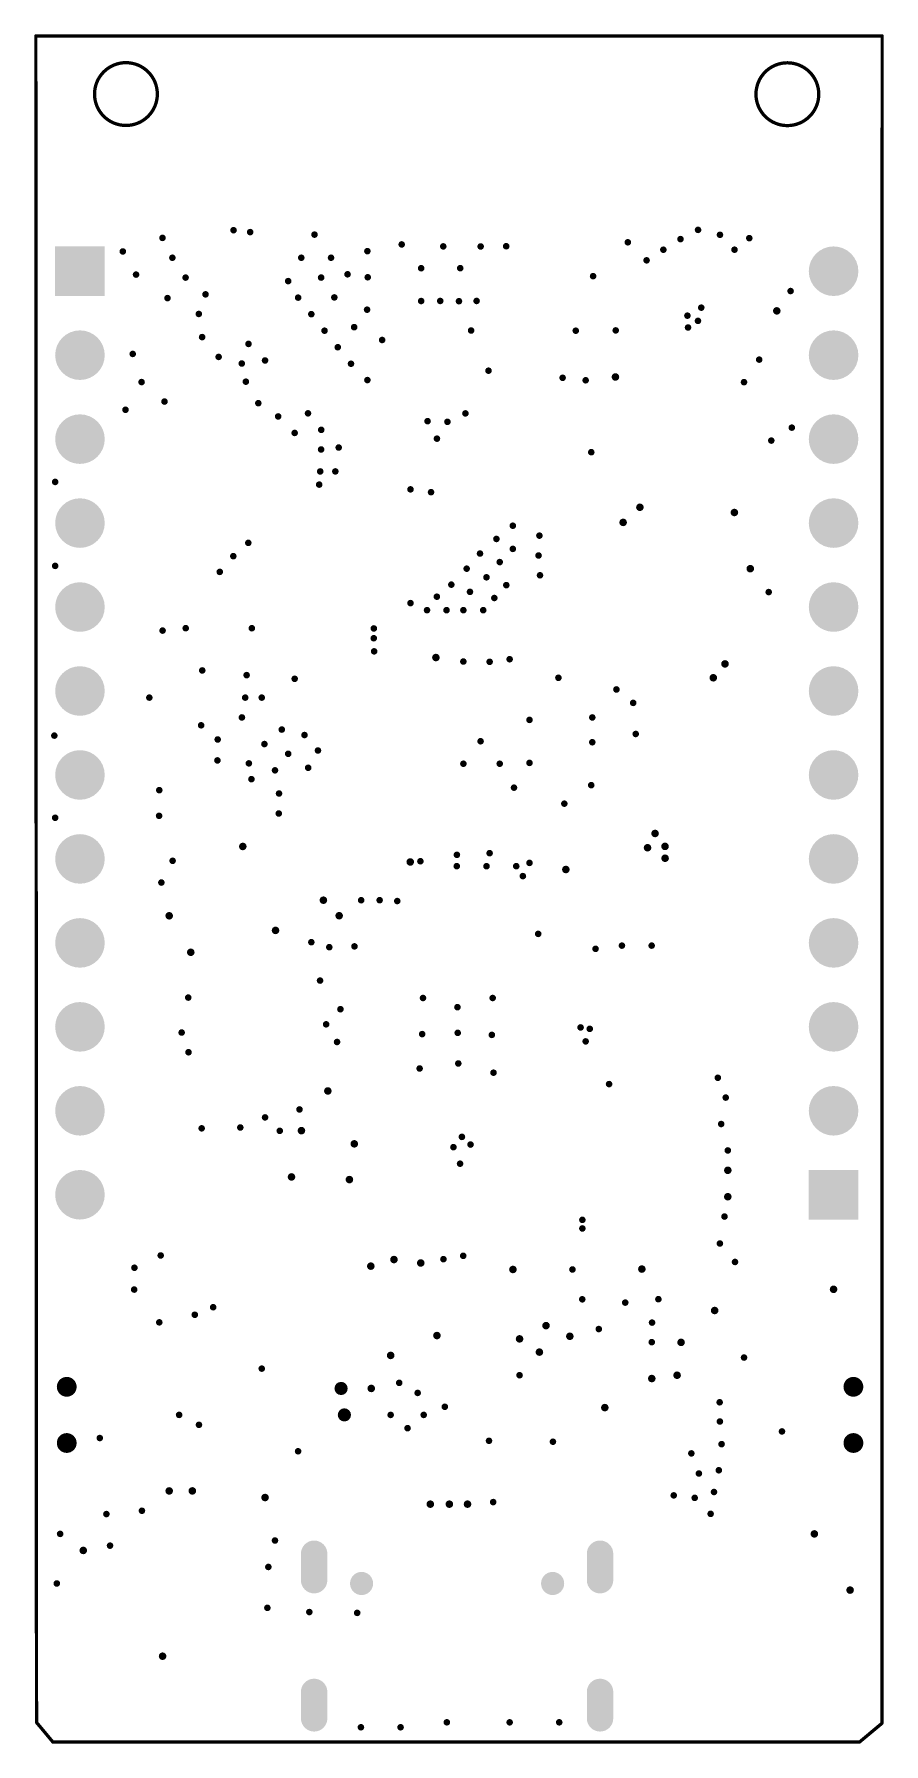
# Model space of a CAD drawing. Header units: millimetres. Extents: x -0.4 to 25.3, y -0.4 to 51.3.
import ezdxf

# ---------------------------------------------------------------- set-up
doc = ezdxf.new("R2010")
doc.units = ezdxf.units.MM
for name, color, linetype in [('KeepOutLayer', 6, 'Continuous'), ('MultiLayer', 9, 'Continuous'), ('PadHoleLayer', 156, 'Continuous'), ('ViaHoleLayer', 16, 'Continuous')]:
    doc.layers.add(name, color=color, linetype=linetype)

# ---------------------------------------------------------------- blocks, each defined once
blk = doc.blocks.new('HDR1X12_74')
at = {"layer": 'MultiLayer'}
blk.add_hatch(color=9, dxfattribs=at).paths.add_polyline_path([(-0.75, 0.75), (0.75, 0.75), (0.75, -0.75), (-0.75, -0.75)])
h = blk.add_hatch(color=9, dxfattribs=at)
edge = h.paths.add_edge_path()
edge.add_arc((2.54, 0), 0.75, 0, 360)
h = blk.add_hatch(color=9, dxfattribs=at)
edge = h.paths.add_edge_path()
edge.add_arc((5.08, 0), 0.75, 0, 360)
h = blk.add_hatch(color=9, dxfattribs=at)
edge = h.paths.add_edge_path()
edge.add_arc((7.62, 0), 0.75, 0, 360)
h = blk.add_hatch(color=9, dxfattribs=at)
edge = h.paths.add_edge_path()
edge.add_arc((10.16, 0), 0.75, 0, 360)
h = blk.add_hatch(color=9, dxfattribs=at)
edge = h.paths.add_edge_path()
edge.add_arc((12.7, 0), 0.75, 0, 360)
h = blk.add_hatch(color=9, dxfattribs=at)
edge = h.paths.add_edge_path()
edge.add_arc((15.24, 0), 0.75, 0, 360)
h = blk.add_hatch(color=9, dxfattribs=at)
edge = h.paths.add_edge_path()
edge.add_arc((17.78, 0), 0.75, 0, 360)
h = blk.add_hatch(color=9, dxfattribs=at)
edge = h.paths.add_edge_path()
edge.add_arc((20.32, 0), 0.75, 0, 360)
h = blk.add_hatch(color=9, dxfattribs=at)
edge = h.paths.add_edge_path()
edge.add_arc((22.86, 0), 0.75, 0, 360)
h = blk.add_hatch(color=9, dxfattribs=at)
edge = h.paths.add_edge_path()
edge.add_arc((25.4, 0), 0.75, 0, 360)
h = blk.add_hatch(color=9, dxfattribs=at)
edge = h.paths.add_edge_path()
edge.add_arc((27.94, 0), 0.75, 0, 360)
at = {"layer": 'PadHoleLayer'}
h = blk.add_hatch(color=156, dxfattribs=at)
edge = h.paths.add_edge_path()
edge.add_arc((0, 0), 0.45, 0, 360)
h = blk.add_hatch(color=156, dxfattribs=at)
edge = h.paths.add_edge_path()
edge.add_arc((2.54, 0), 0.45, 0, 360)
h = blk.add_hatch(color=156, dxfattribs=at)
edge = h.paths.add_edge_path()
edge.add_arc((5.08, 0), 0.45, 0, 360)
h = blk.add_hatch(color=156, dxfattribs=at)
edge = h.paths.add_edge_path()
edge.add_arc((7.62, 0), 0.45, 0, 360)
h = blk.add_hatch(color=156, dxfattribs=at)
edge = h.paths.add_edge_path()
edge.add_arc((10.16, 0), 0.45, 0, 360)
h = blk.add_hatch(color=156, dxfattribs=at)
edge = h.paths.add_edge_path()
edge.add_arc((12.7, 0), 0.45, 0, 360)
h = blk.add_hatch(color=156, dxfattribs=at)
edge = h.paths.add_edge_path()
edge.add_arc((15.24, 0), 0.45, 0, 360)
h = blk.add_hatch(color=156, dxfattribs=at)
edge = h.paths.add_edge_path()
edge.add_arc((17.78, 0), 0.45, 0, 360)
h = blk.add_hatch(color=156, dxfattribs=at)
edge = h.paths.add_edge_path()
edge.add_arc((20.32, 0), 0.45, 0, 360)
h = blk.add_hatch(color=156, dxfattribs=at)
edge = h.paths.add_edge_path()
edge.add_arc((22.86, 0), 0.45, 0, 360)
h = blk.add_hatch(color=156, dxfattribs=at)
edge = h.paths.add_edge_path()
edge.add_arc((25.4, 0), 0.45, 0, 360)
h = blk.add_hatch(color=156, dxfattribs=at)
edge = h.paths.add_edge_path()
edge.add_arc((27.94, 0), 0.45, 0, 360)
blk = doc.blocks.new('HDR1X12_75')
at = {"layer": 'MultiLayer'}
blk.add_hatch(color=9, dxfattribs=at).paths.add_polyline_path([(-0.75, 0.75), (0.75, 0.75), (0.75, -0.75), (-0.75, -0.75)])
h = blk.add_hatch(color=9, dxfattribs=at)
edge = h.paths.add_edge_path()
edge.add_arc((2.54, 0), 0.75, 0, 360)
h = blk.add_hatch(color=9, dxfattribs=at)
edge = h.paths.add_edge_path()
edge.add_arc((5.08, 0), 0.75, 0, 360)
h = blk.add_hatch(color=9, dxfattribs=at)
edge = h.paths.add_edge_path()
edge.add_arc((7.62, 0), 0.75, 0, 360)
h = blk.add_hatch(color=9, dxfattribs=at)
edge = h.paths.add_edge_path()
edge.add_arc((10.16, 0), 0.75, 0, 360)
h = blk.add_hatch(color=9, dxfattribs=at)
edge = h.paths.add_edge_path()
edge.add_arc((12.7, 0), 0.75, 0, 360)
h = blk.add_hatch(color=9, dxfattribs=at)
edge = h.paths.add_edge_path()
edge.add_arc((15.24, 0), 0.75, 0, 360)
h = blk.add_hatch(color=9, dxfattribs=at)
edge = h.paths.add_edge_path()
edge.add_arc((17.78, 0), 0.75, 0, 360)
h = blk.add_hatch(color=9, dxfattribs=at)
edge = h.paths.add_edge_path()
edge.add_arc((20.32, 0), 0.75, 0, 360)
h = blk.add_hatch(color=9, dxfattribs=at)
edge = h.paths.add_edge_path()
edge.add_arc((22.86, 0), 0.75, 0, 360)
h = blk.add_hatch(color=9, dxfattribs=at)
edge = h.paths.add_edge_path()
edge.add_arc((25.4, 0), 0.75, 0, 360)
h = blk.add_hatch(color=9, dxfattribs=at)
edge = h.paths.add_edge_path()
edge.add_arc((27.94, 0), 0.75, 0, 360)
at = {"layer": 'PadHoleLayer'}
h = blk.add_hatch(color=156, dxfattribs=at)
edge = h.paths.add_edge_path()
edge.add_arc((0, 0), 0.45, 0, 360)
h = blk.add_hatch(color=156, dxfattribs=at)
edge = h.paths.add_edge_path()
edge.add_arc((2.54, 0), 0.45, 0, 360)
h = blk.add_hatch(color=156, dxfattribs=at)
edge = h.paths.add_edge_path()
edge.add_arc((5.08, 0), 0.45, 0, 360)
h = blk.add_hatch(color=156, dxfattribs=at)
edge = h.paths.add_edge_path()
edge.add_arc((7.62, 0), 0.45, 0, 360)
h = blk.add_hatch(color=156, dxfattribs=at)
edge = h.paths.add_edge_path()
edge.add_arc((10.16, 0), 0.45, 0, 360)
h = blk.add_hatch(color=156, dxfattribs=at)
edge = h.paths.add_edge_path()
edge.add_arc((12.7, 0), 0.45, 0, 360)
h = blk.add_hatch(color=156, dxfattribs=at)
edge = h.paths.add_edge_path()
edge.add_arc((15.24, 0), 0.45, 0, 360)
h = blk.add_hatch(color=156, dxfattribs=at)
edge = h.paths.add_edge_path()
edge.add_arc((17.78, 0), 0.45, 0, 360)
h = blk.add_hatch(color=156, dxfattribs=at)
edge = h.paths.add_edge_path()
edge.add_arc((20.32, 0), 0.45, 0, 360)
h = blk.add_hatch(color=156, dxfattribs=at)
edge = h.paths.add_edge_path()
edge.add_arc((22.86, 0), 0.45, 0, 360)
h = blk.add_hatch(color=156, dxfattribs=at)
edge = h.paths.add_edge_path()
edge.add_arc((25.4, 0), 0.45, 0, 360)
h = blk.add_hatch(color=156, dxfattribs=at)
edge = h.paths.add_edge_path()
edge.add_arc((27.94, 0), 0.45, 0, 360)
blk = doc.blocks.new('TS24CA_84')
at = {"layer": 'MultiLayer'}
h = blk.add_hatch(color=9, dxfattribs=at)
edge = h.paths.add_edge_path()
edge.add_arc((-0.85, 0), 0.3, 0, 360)
h = blk.add_hatch(color=9, dxfattribs=at)
edge = h.paths.add_edge_path()
edge.add_arc((0.85, 0), 0.3, 0, 360)
at = {"layer": 'PadHoleLayer'}
h = blk.add_hatch(color=156, dxfattribs=at)
edge = h.paths.add_edge_path()
edge.add_arc((-0.85, 0), 0.3, 0, 360)
h = blk.add_hatch(color=156, dxfattribs=at)
edge = h.paths.add_edge_path()
edge.add_arc((0.85, 0), 0.3, 0, 360)
blk = doc.blocks.new('TS24CA_105')
at = {"layer": 'MultiLayer'}
h = blk.add_hatch(color=9, dxfattribs=at)
edge = h.paths.add_edge_path()
edge.add_arc((-0.85, 0), 0.3, 0, 360)
h = blk.add_hatch(color=9, dxfattribs=at)
edge = h.paths.add_edge_path()
edge.add_arc((0.85, 0), 0.3, 0, 360)
at = {"layer": 'PadHoleLayer'}
h = blk.add_hatch(color=156, dxfattribs=at)
edge = h.paths.add_edge_path()
edge.add_arc((-0.85, 0), 0.3, 0, 360)
h = blk.add_hatch(color=156, dxfattribs=at)
edge = h.paths.add_edge_path()
edge.add_arc((0.85, 0), 0.3, 0, 360)
blk = doc.blocks.new('TYPE_C3_0_USB_109')
at = {"layer": 'MultiLayer'}
h = blk.add_hatch(color=9, dxfattribs=at)
edge = h.paths.add_edge_path()
edge.add_arc((-4.325, 1.37), 0.4, 180, 360)
edge.add_line((-3.925, 1.37), (-3.925, 2.17))
edge.add_arc((-4.325, 2.17), 0.4, 0, 180)
edge.add_line((-4.725, 2.17), (-4.725, 1.37))
h = blk.add_hatch(color=9, dxfattribs=at)
edge = h.paths.add_edge_path()
edge.add_arc((4.325, 1.37), 0.4, 180, 360)
edge.add_line((4.725, 1.37), (4.725, 2.17))
edge.add_arc((4.325, 2.17), 0.4, 0, 180)
edge.add_line((3.925, 2.17), (3.925, 1.37))
h = blk.add_hatch(color=9, dxfattribs=at)
edge = h.paths.add_edge_path()
edge.add_arc((-2.89, 1.27), 0.35, 0, 360)
h = blk.add_hatch(color=9, dxfattribs=at)
edge = h.paths.add_edge_path()
edge.add_arc((2.89, 1.27), 0.35, 0, 360)
h = blk.add_hatch(color=9, dxfattribs=at)
edge = h.paths.add_edge_path()
edge.add_arc((-4.325, -2.81), 0.4, 180, 360)
edge.add_line((-3.925, -2.81), (-3.925, -2.01))
edge.add_arc((-4.325, -2.01), 0.4, 0, 180)
edge.add_line((-4.725, -2.01), (-4.725, -2.81))
h = blk.add_hatch(color=9, dxfattribs=at)
edge = h.paths.add_edge_path()
edge.add_arc((4.325, -2.81), 0.4, 180, 360)
edge.add_line((4.725, -2.81), (4.725, -2.01))
edge.add_arc((4.325, -2.01), 0.4, 0, 180)
edge.add_line((3.925, -2.01), (3.925, -2.81))
at = {"layer": 'PadHoleLayer'}
h = blk.add_hatch(color=156, dxfattribs=at)
edge = h.paths.add_edge_path()
edge.add_arc((-4.325, 1.42), 0.3, 180, 360)
edge.add_line((-4.025, 1.42), (-4.025, 2.12))
edge.add_arc((-4.325, 2.12), 0.3, 0, 180)
edge.add_line((-4.625, 2.12), (-4.625, 1.42))
h = blk.add_hatch(color=156, dxfattribs=at)
edge = h.paths.add_edge_path()
edge.add_arc((4.325, 1.42), 0.3, 180, 360)
edge.add_line((4.625, 1.42), (4.625, 2.12))
edge.add_arc((4.325, 2.12), 0.3, 0, 180)
edge.add_line((4.025, 2.12), (4.025, 1.42))
h = blk.add_hatch(color=156, dxfattribs=at)
edge = h.paths.add_edge_path()
edge.add_arc((-2.89, 1.27), 0.35, 0, 360)
h = blk.add_hatch(color=156, dxfattribs=at)
edge = h.paths.add_edge_path()
edge.add_arc((2.89, 1.27), 0.35, 0, 360)
h = blk.add_hatch(color=156, dxfattribs=at)
edge = h.paths.add_edge_path()
edge.add_arc((-4.325, -2.76), 0.3, 180, 360)
edge.add_line((-4.025, -2.76), (-4.025, -2.06))
edge.add_arc((-4.325, -2.06), 0.3, 0, 180)
edge.add_line((-4.625, -2.06), (-4.625, -2.76))
h = blk.add_hatch(color=156, dxfattribs=at)
edge = h.paths.add_edge_path()
edge.add_arc((4.325, -2.76), 0.3, 180, 360)
edge.add_line((4.625, -2.76), (4.625, -2.06))
edge.add_arc((4.325, -2.06), 0.3, 0, 180)
edge.add_line((4.025, -2.06), (4.025, -2.76))

msp = doc.modelspace()

# ---------------------------------------------------------------- hatches: boundary and pattern name
at = {"layer": 'PadHoleLayer'}
h = msp.add_hatch(color=156, dxfattribs=at)
edge = h.paths.add_edge_path()
edge.add_arc((2.22, 51.229), 0.00635, 0, 360)
h = msp.add_hatch(color=156, dxfattribs=at)
edge = h.paths.add_edge_path()
edge.add_arc((2.22, 51.229), 0.00635, 0, 360)
h = msp.add_hatch(color=156, dxfattribs=at)
edge = h.paths.add_edge_path()
edge.add_arc((2.22, 51.229), 0.00635, 0, 360)
h = msp.add_hatch(color=156, dxfattribs=at)
edge = h.paths.add_edge_path()
edge.add_arc((2.22, 51.229), 0.00635, 0, 360)
h = msp.add_hatch(color=156, dxfattribs=at)
edge = h.paths.add_edge_path()
edge.add_arc((23.223, 51.232), 0.00635, 0, 360)
h = msp.add_hatch(color=156, dxfattribs=at)
edge = h.paths.add_edge_path()
edge.add_arc((23.223, 51.232), 0.00635, 0, 360)
h = msp.add_hatch(color=156, dxfattribs=at)
edge = h.paths.add_edge_path()
edge.add_arc((23.224, 51.232), 0.00635, 0, 360)
h = msp.add_hatch(color=156, dxfattribs=at)
edge = h.paths.add_edge_path()
edge.add_arc((23.224, 51.232), 0.00635, 0, 360)
h = msp.add_hatch(color=156, dxfattribs=at)
edge = h.paths.add_edge_path()
edge.add_arc((25.212, 49.809), 0.00635, 0, 360)
h = msp.add_hatch(color=156, dxfattribs=at)
edge = h.paths.add_edge_path()
edge.add_arc((25.211, 49.809), 0.00635, 0, 360)
h = msp.add_hatch(color=156, dxfattribs=at)
edge = h.paths.add_edge_path()
edge.add_arc((25.212, 49.809), 0.00635, 0, 360)
h = msp.add_hatch(color=156, dxfattribs=at)
edge = h.paths.add_edge_path()
edge.add_arc((25.211, 49.809), 0.00635, 0, 360)
h = msp.add_hatch(color=156, dxfattribs=at)
edge = h.paths.add_edge_path()
edge.add_arc((25.201, 1.6), 0.0191, 0, 360)
h = msp.add_hatch(color=156, dxfattribs=at)
edge = h.paths.add_edge_path()
edge.add_arc((25.201, 1.6), 0.0191, 0, 360)
h = msp.add_hatch(color=156, dxfattribs=at)
edge = h.paths.add_edge_path()
edge.add_arc((25.201, 1.6), 0.0191, 0, 360)
h = msp.add_hatch(color=156, dxfattribs=at)
edge = h.paths.add_edge_path()
edge.add_arc((25.201, 1.6), 0.0191, 0, 360)
h = msp.add_hatch(color=156, dxfattribs=at)
edge = h.paths.add_edge_path()
edge.add_arc((-0.375, 1.509), 0.0191, 0, 360)
h = msp.add_hatch(color=156, dxfattribs=at)
edge = h.paths.add_edge_path()
edge.add_arc((-0.375, 1.509), 0.0191, 0, 360)
h = msp.add_hatch(color=156, dxfattribs=at)
edge = h.paths.add_edge_path()
edge.add_arc((-0.375, 1.509), 0.0191, 0, 360)
h = msp.add_hatch(color=156, dxfattribs=at)
edge = h.paths.add_edge_path()
edge.add_arc((-0.375, 1.509), 0.0191, 0, 360)
at = {"layer": 'ViaHoleLayer'}
h = msp.add_hatch(color=16, dxfattribs=at)
edge = h.paths.add_edge_path()
edge.add_arc((3.436, 45.124), 0.1, 0, 360)
h = msp.add_hatch(color=16, dxfattribs=at)
edge = h.paths.add_edge_path()
edge.add_arc((5.587, 45.357), 0.1, 0, 360)
h = msp.add_hatch(color=16, dxfattribs=at)
edge = h.paths.add_edge_path()
edge.add_arc((6.089, 45.3), 0.1, 0, 360)
h = msp.add_hatch(color=16, dxfattribs=at)
edge = h.paths.add_edge_path()
edge.add_arc((8.036, 45.224), 0.1, 0, 360)
h = msp.add_hatch(color=16, dxfattribs=at)
edge = h.paths.add_edge_path()
edge.add_arc((10.674, 44.927), 0.1, 0, 360)
h = msp.add_hatch(color=16, dxfattribs=at)
edge = h.paths.add_edge_path()
edge.add_arc((17.515, 44.992), 0.1, 0, 360)
h = msp.add_hatch(color=16, dxfattribs=at)
edge = h.paths.add_edge_path()
edge.add_arc((19.109, 45.088), 0.1, 0, 360)
h = msp.add_hatch(color=16, dxfattribs=at)
edge = h.paths.add_edge_path()
edge.add_arc((19.64, 45.367), 0.1, 0, 360)
h = msp.add_hatch(color=16, dxfattribs=at)
edge = h.paths.add_edge_path()
edge.add_arc((20.303, 45.219), 0.1, 0, 360)
h = msp.add_hatch(color=16, dxfattribs=at)
edge = h.paths.add_edge_path()
edge.add_arc((21.19, 45.117), 0.1, 0, 360)
h = msp.add_hatch(color=16, dxfattribs=at)
edge = h.paths.add_edge_path()
edge.add_arc((2.237, 44.714), 0.1, 0, 360)
h = msp.add_hatch(color=16, dxfattribs=at)
edge = h.paths.add_edge_path()
edge.add_arc((3.736, 44.524), 0.1, 0, 360)
h = msp.add_hatch(color=16, dxfattribs=at)
edge = h.paths.add_edge_path()
edge.add_arc((7.636, 44.524), 0.1, 0, 360)
h = msp.add_hatch(color=16, dxfattribs=at)
edge = h.paths.add_edge_path()
edge.add_arc((8.536, 44.524), 0.1, 0, 360)
h = msp.add_hatch(color=16, dxfattribs=at)
edge = h.paths.add_edge_path()
edge.add_arc((9.636, 44.724), 0.1, 0, 360)
h = msp.add_hatch(color=16, dxfattribs=at)
edge = h.paths.add_edge_path()
edge.add_arc((11.932, 44.868), 0.1, 0, 360)
h = msp.add_hatch(color=16, dxfattribs=at)
edge = h.paths.add_edge_path()
edge.add_arc((13.063, 44.865), 0.1, 0, 360)
h = msp.add_hatch(color=16, dxfattribs=at)
edge = h.paths.add_edge_path()
edge.add_arc((13.836, 44.872), 0.1, 0, 360)
h = msp.add_hatch(color=16, dxfattribs=at)
edge = h.paths.add_edge_path()
edge.add_arc((18.083, 44.446), 0.1, 0, 360)
h = msp.add_hatch(color=16, dxfattribs=at)
edge = h.paths.add_edge_path()
edge.add_arc((18.59, 44.767), 0.1, 0, 360)
h = msp.add_hatch(color=16, dxfattribs=at)
edge = h.paths.add_edge_path()
edge.add_arc((20.743, 44.767), 0.1, 0, 360)
h = msp.add_hatch(color=16, dxfattribs=at)
edge = h.paths.add_edge_path()
edge.add_arc((2.637, 44.014), 0.1, 0, 360)
h = msp.add_hatch(color=16, dxfattribs=at)
edge = h.paths.add_edge_path()
edge.add_arc((4.136, 43.924), 0.1, 0, 360)
h = msp.add_hatch(color=16, dxfattribs=at)
edge = h.paths.add_edge_path()
edge.add_arc((8.236, 43.924), 0.1, 0, 360)
h = msp.add_hatch(color=16, dxfattribs=at)
edge = h.paths.add_edge_path()
edge.add_arc((9.036, 44.024), 0.1, 0, 360)
h = msp.add_hatch(color=16, dxfattribs=at)
edge = h.paths.add_edge_path()
edge.add_arc((9.646, 43.934), 0.1, 0, 360)
h = msp.add_hatch(color=16, dxfattribs=at)
edge = h.paths.add_edge_path()
edge.add_arc((11.263, 44.208), 0.1, 0, 360)
h = msp.add_hatch(color=16, dxfattribs=at)
edge = h.paths.add_edge_path()
edge.add_arc((12.445, 44.208), 0.1, 0, 360)
h = msp.add_hatch(color=16, dxfattribs=at)
edge = h.paths.add_edge_path()
edge.add_arc((16.465, 43.967), 0.1, 0, 360)
h = msp.add_hatch(color=16, dxfattribs=at)
edge = h.paths.add_edge_path()
edge.add_arc((4.74, 43.417), 0.1, 0, 360)
h = msp.add_hatch(color=16, dxfattribs=at)
edge = h.paths.add_edge_path()
edge.add_arc((7.24, 43.817), 0.1, 0, 360)
h = msp.add_hatch(color=16, dxfattribs=at)
edge = h.paths.add_edge_path()
edge.add_arc((22.44, 43.517), 0.1, 0, 360)
h = msp.add_hatch(color=16, dxfattribs=at)
edge = h.paths.add_edge_path()
edge.add_arc((3.588, 43.304), 0.1, 0, 360)
h = msp.add_hatch(color=16, dxfattribs=at)
edge = h.paths.add_edge_path()
edge.add_arc((7.54, 43.317), 0.1, 0, 360)
h = msp.add_hatch(color=16, dxfattribs=at)
edge = h.paths.add_edge_path()
edge.add_arc((8.636, 43.324), 0.1, 0, 360)
h = msp.add_hatch(color=16, dxfattribs=at)
edge = h.paths.add_edge_path()
edge.add_arc((9.627, 42.953), 0.1, 0, 360)
h = msp.add_hatch(color=16, dxfattribs=at)
edge = h.paths.add_edge_path()
edge.add_arc((11.263, 43.215), 0.1, 0, 360)
h = msp.add_hatch(color=16, dxfattribs=at)
edge = h.paths.add_edge_path()
edge.add_arc((11.84, 43.217), 0.1, 0, 360)
h = msp.add_hatch(color=16, dxfattribs=at)
edge = h.paths.add_edge_path()
edge.add_arc((12.406, 43.209), 0.1, 0, 360)
h = msp.add_hatch(color=16, dxfattribs=at)
edge = h.paths.add_edge_path()
edge.add_arc((12.94, 43.217), 0.1, 0, 360)
h = msp.add_hatch(color=16, dxfattribs=at)
edge = h.paths.add_edge_path()
edge.add_arc((19.737, 43.014), 0.1, 0, 360)
h = msp.add_hatch(color=16, dxfattribs=at)
edge = h.paths.add_edge_path()
edge.add_arc((22.022, 42.917), 0.115, 0, 360)
h = msp.add_hatch(color=16, dxfattribs=at)
edge = h.paths.add_edge_path()
edge.add_arc((4.536, 42.824), 0.1, 0, 360)
h = msp.add_hatch(color=16, dxfattribs=at)
edge = h.paths.add_edge_path()
edge.add_arc((7.94, 42.817), 0.1, 0, 360)
h = msp.add_hatch(color=16, dxfattribs=at)
edge = h.paths.add_edge_path()
edge.add_arc((8.34, 42.317), 0.1, 0, 360)
h = msp.add_hatch(color=16, dxfattribs=at)
edge = h.paths.add_edge_path()
edge.add_arc((9.236, 42.424), 0.1, 0, 360)
h = msp.add_hatch(color=16, dxfattribs=at)
edge = h.paths.add_edge_path()
edge.add_arc((12.775, 42.323), 0.1, 0, 360)
h = msp.add_hatch(color=16, dxfattribs=at)
edge = h.paths.add_edge_path()
edge.add_arc((15.94, 42.317), 0.1, 0, 360)
h = msp.add_hatch(color=16, dxfattribs=at)
edge = h.paths.add_edge_path()
edge.add_arc((17.149, 42.326), 0.1, 0, 360)
h = msp.add_hatch(color=16, dxfattribs=at)
edge = h.paths.add_edge_path()
edge.add_arc((19.318, 42.772), 0.1, 0, 360)
h = msp.add_hatch(color=16, dxfattribs=at)
edge = h.paths.add_edge_path()
edge.add_arc((19.337, 42.414), 0.1, 0, 360)
h = msp.add_hatch(color=16, dxfattribs=at)
edge = h.paths.add_edge_path()
edge.add_arc((19.637, 42.614), 0.1, 0, 360)
h = msp.add_hatch(color=16, dxfattribs=at)
edge = h.paths.add_edge_path()
edge.add_arc((4.636, 42.124), 0.1, 0, 360)
h = msp.add_hatch(color=16, dxfattribs=at)
edge = h.paths.add_edge_path()
edge.add_arc((6.04, 41.917), 0.1, 0, 360)
h = msp.add_hatch(color=16, dxfattribs=at)
edge = h.paths.add_edge_path()
edge.add_arc((8.74, 41.817), 0.1, 0, 360)
h = msp.add_hatch(color=16, dxfattribs=at)
edge = h.paths.add_edge_path()
edge.add_arc((10.082, 42.036), 0.1, 0, 360)
h = msp.add_hatch(color=16, dxfattribs=at)
edge = h.paths.add_edge_path()
edge.add_arc((2.537, 41.614), 0.1, 0, 360)
h = msp.add_hatch(color=16, dxfattribs=at)
edge = h.paths.add_edge_path()
edge.add_arc((5.136, 41.524), 0.1, 0, 360)
h = msp.add_hatch(color=16, dxfattribs=at)
edge = h.paths.add_edge_path()
edge.add_arc((5.836, 41.324), 0.1, 0, 360)
h = msp.add_hatch(color=16, dxfattribs=at)
edge = h.paths.add_edge_path()
edge.add_arc((6.54, 41.417), 0.1, 0, 360)
h = msp.add_hatch(color=16, dxfattribs=at)
edge = h.paths.add_edge_path()
edge.add_arc((9.14, 41.317), 0.1, 0, 360)
h = msp.add_hatch(color=16, dxfattribs=at)
edge = h.paths.add_edge_path()
edge.add_arc((21.49, 41.442), 0.1, 0, 360)
h = msp.add_hatch(color=16, dxfattribs=at)
edge = h.paths.add_edge_path()
edge.add_arc((2.804, 40.763), 0.1, 0, 360)
h = msp.add_hatch(color=16, dxfattribs=at)
edge = h.paths.add_edge_path()
edge.add_arc((5.959, 40.775), 0.1, 0, 360)
h = msp.add_hatch(color=16, dxfattribs=at)
edge = h.paths.add_edge_path()
edge.add_arc((9.636, 40.824), 0.1, 0, 360)
h = msp.add_hatch(color=16, dxfattribs=at)
edge = h.paths.add_edge_path()
edge.add_arc((13.3, 41.107), 0.1, 0, 360)
h = msp.add_hatch(color=16, dxfattribs=at)
edge = h.paths.add_edge_path()
edge.add_arc((15.543, 40.893), 0.1, 0, 360)
h = msp.add_hatch(color=16, dxfattribs=at)
edge = h.paths.add_edge_path()
edge.add_arc((16.24, 40.817), 0.1, 0, 360)
h = msp.add_hatch(color=16, dxfattribs=at)
edge = h.paths.add_edge_path()
edge.add_arc((17.14, 40.917), 0.115, 0, 360)
h = msp.add_hatch(color=16, dxfattribs=at)
edge = h.paths.add_edge_path()
edge.add_arc((21.03, 40.76), 0.1, 0, 360)
h = msp.add_hatch(color=16, dxfattribs=at)
edge = h.paths.add_edge_path()
edge.add_arc((2.318, 39.925), 0.1, 0, 360)
h = msp.add_hatch(color=16, dxfattribs=at)
edge = h.paths.add_edge_path()
edge.add_arc((3.498, 40.174), 0.1, 0, 360)
h = msp.add_hatch(color=16, dxfattribs=at)
edge = h.paths.add_edge_path()
edge.add_arc((6.336, 40.124), 0.1, 0, 360)
h = msp.add_hatch(color=16, dxfattribs=at)
edge = h.paths.add_edge_path()
edge.add_arc((7.84, 39.817), 0.1, 0, 360)
h = msp.add_hatch(color=16, dxfattribs=at)
edge = h.paths.add_edge_path()
edge.add_arc((12.602, 39.815), 0.1, 0, 360)
h = msp.add_hatch(color=16, dxfattribs=at)
edge = h.paths.add_edge_path()
edge.add_arc((6.936, 39.724), 0.1, 0, 360)
h = msp.add_hatch(color=16, dxfattribs=at)
edge = h.paths.add_edge_path()
edge.add_arc((7.436, 39.224), 0.1, 0, 360)
h = msp.add_hatch(color=16, dxfattribs=at)
edge = h.paths.add_edge_path()
edge.add_arc((8.24, 39.317), 0.1, 0, 360)
h = msp.add_hatch(color=16, dxfattribs=at)
edge = h.paths.add_edge_path()
edge.add_arc((11.457, 39.58), 0.1, 0, 360)
h = msp.add_hatch(color=16, dxfattribs=at)
edge = h.paths.add_edge_path()
edge.add_arc((12.057, 39.561), 0.1, 0, 360)
h = msp.add_hatch(color=16, dxfattribs=at)
edge = h.paths.add_edge_path()
edge.add_arc((22.476, 39.384), 0.1, 0, 360)
h = msp.add_hatch(color=16, dxfattribs=at)
edge = h.paths.add_edge_path()
edge.add_arc((8.236, 38.724), 0.1, 0, 360)
h = msp.add_hatch(color=16, dxfattribs=at)
edge = h.paths.add_edge_path()
edge.add_arc((8.768, 38.782), 0.1, 0, 360)
h = msp.add_hatch(color=16, dxfattribs=at)
edge = h.paths.add_edge_path()
edge.add_arc((11.74, 39.051), 0.1, 0, 360)
h = msp.add_hatch(color=16, dxfattribs=at)
edge = h.paths.add_edge_path()
edge.add_arc((21.856, 38.993), 0.1, 0, 360)
h = msp.add_hatch(color=16, dxfattribs=at)
edge = h.paths.add_edge_path()
edge.add_arc((16.409, 38.641), 0.1, 0, 360)
h = msp.add_hatch(color=16, dxfattribs=at)
edge = h.paths.add_edge_path()
edge.add_arc((0.19, 37.742), 0.1, 0, 360)
h = msp.add_hatch(color=16, dxfattribs=at)
edge = h.paths.add_edge_path()
edge.add_arc((8.178, 37.661), 0.1, 0, 360)
h = msp.add_hatch(color=16, dxfattribs=at)
edge = h.paths.add_edge_path()
edge.add_arc((8.209, 38.06), 0.1, 0, 360)
h = msp.add_hatch(color=16, dxfattribs=at)
edge = h.paths.add_edge_path()
edge.add_arc((8.666, 38.06), 0.1, 0, 360)
h = msp.add_hatch(color=16, dxfattribs=at)
edge = h.paths.add_edge_path()
edge.add_arc((10.94, 37.517), 0.1, 0, 360)
h = msp.add_hatch(color=16, dxfattribs=at)
edge = h.paths.add_edge_path()
edge.add_arc((11.562, 37.431), 0.1, 0, 360)
h = msp.add_hatch(color=16, dxfattribs=at)
edge = h.paths.add_edge_path()
edge.add_arc((17.881, 36.975), 0.115, 0, 360)
h = msp.add_hatch(color=16, dxfattribs=at)
edge = h.paths.add_edge_path()
edge.add_arc((20.74, 36.817), 0.115, 0, 360)
h = msp.add_hatch(color=16, dxfattribs=at)
edge = h.paths.add_edge_path()
edge.add_arc((14.036, 36.417), 0.1, 0, 360)
h = msp.add_hatch(color=16, dxfattribs=at)
edge = h.paths.add_edge_path()
edge.add_arc((14.84, 36.117), 0.1, 0, 360)
h = msp.add_hatch(color=16, dxfattribs=at)
edge = h.paths.add_edge_path()
edge.add_arc((17.373, 36.518), 0.115, 0, 360)
h = msp.add_hatch(color=16, dxfattribs=at)
edge = h.paths.add_edge_path()
edge.add_arc((6.033, 35.898), 0.1, 0, 360)
h = msp.add_hatch(color=16, dxfattribs=at)
edge = h.paths.add_edge_path()
edge.add_arc((13.54, 36.017), 0.1, 0, 360)
h = msp.add_hatch(color=16, dxfattribs=at)
edge = h.paths.add_edge_path()
edge.add_arc((14.036, 35.717), 0.1, 0, 360)
h = msp.add_hatch(color=16, dxfattribs=at)
edge = h.paths.add_edge_path()
edge.add_arc((0.19, 35.202), 0.1, 0, 360)
h = msp.add_hatch(color=16, dxfattribs=at)
edge = h.paths.add_edge_path()
edge.add_arc((5.58, 35.496), 0.1, 0, 360)
h = msp.add_hatch(color=16, dxfattribs=at)
edge = h.paths.add_edge_path()
edge.add_arc((12.64, 35.117), 0.1, 0, 360)
h = msp.add_hatch(color=16, dxfattribs=at)
edge = h.paths.add_edge_path()
edge.add_arc((13.043, 35.575), 0.1, 0, 360)
h = msp.add_hatch(color=16, dxfattribs=at)
edge = h.paths.add_edge_path()
edge.add_arc((13.64, 35.317), 0.1, 0, 360)
h = msp.add_hatch(color=16, dxfattribs=at)
edge = h.paths.add_edge_path()
edge.add_arc((14.815, 35.517), 0.1, 0, 360)
h = msp.add_hatch(color=16, dxfattribs=at)
edge = h.paths.add_edge_path()
edge.add_arc((21.22, 35.117), 0.115, 0, 360)
h = msp.add_hatch(color=16, dxfattribs=at)
edge = h.paths.add_edge_path()
edge.add_arc((5.17, 35.02), 0.1, 0, 360)
h = msp.add_hatch(color=16, dxfattribs=at)
edge = h.paths.add_edge_path()
edge.add_arc((12.176, 34.635), 0.1, 0, 360)
h = msp.add_hatch(color=16, dxfattribs=at)
edge = h.paths.add_edge_path()
edge.add_arc((13.239, 34.857), 0.1, 0, 360)
h = msp.add_hatch(color=16, dxfattribs=at)
edge = h.paths.add_edge_path()
edge.add_arc((13.839, 34.62), 0.1, 0, 360)
h = msp.add_hatch(color=16, dxfattribs=at)
edge = h.paths.add_edge_path()
edge.add_arc((14.858, 34.918), 0.1, 0, 360)
h = msp.add_hatch(color=16, dxfattribs=at)
edge = h.paths.add_edge_path()
edge.add_arc((10.94, 34.077), 0.1, 0, 360)
h = msp.add_hatch(color=16, dxfattribs=at)
edge = h.paths.add_edge_path()
edge.add_arc((11.738, 34.27), 0.1, 0, 360)
h = msp.add_hatch(color=16, dxfattribs=at)
edge = h.paths.add_edge_path()
edge.add_arc((12.74, 34.417), 0.1, 0, 360)
h = msp.add_hatch(color=16, dxfattribs=at)
edge = h.paths.add_edge_path()
edge.add_arc((13.477, 34.231), 0.1, 0, 360)
h = msp.add_hatch(color=16, dxfattribs=at)
edge = h.paths.add_edge_path()
edge.add_arc((21.777, 34.41), 0.1, 0, 360)
h = msp.add_hatch(color=16, dxfattribs=at)
edge = h.paths.add_edge_path()
edge.add_arc((11.44, 33.862), 0.1, 0, 360)
h = msp.add_hatch(color=16, dxfattribs=at)
edge = h.paths.add_edge_path()
edge.add_arc((12.03, 33.862), 0.1, 0, 360)
h = msp.add_hatch(color=16, dxfattribs=at)
edge = h.paths.add_edge_path()
edge.add_arc((12.54, 33.862), 0.1, 0, 360)
h = msp.add_hatch(color=16, dxfattribs=at)
edge = h.paths.add_edge_path()
edge.add_arc((13.14, 33.862), 0.1, 0, 360)
h = msp.add_hatch(color=16, dxfattribs=at)
edge = h.paths.add_edge_path()
edge.add_arc((3.44, 33.245), 0.1, 0, 360)
h = msp.add_hatch(color=16, dxfattribs=at)
edge = h.paths.add_edge_path()
edge.add_arc((4.14, 33.317), 0.1, 0, 360)
h = msp.add_hatch(color=16, dxfattribs=at)
edge = h.paths.add_edge_path()
edge.add_arc((6.14, 33.317), 0.1, 0, 360)
h = msp.add_hatch(color=16, dxfattribs=at)
edge = h.paths.add_edge_path()
edge.add_arc((9.829, 33.013), 0.1, 0, 360)
h = msp.add_hatch(color=16, dxfattribs=at)
edge = h.paths.add_edge_path()
edge.add_arc((9.832, 33.31), 0.1, 0, 360)
h = msp.add_hatch(color=16, dxfattribs=at)
edge = h.paths.add_edge_path()
edge.add_arc((9.84, 32.617), 0.1, 0, 360)
h = msp.add_hatch(color=16, dxfattribs=at)
edge = h.paths.add_edge_path()
edge.add_arc((4.64, 32.039), 0.1, 0, 360)
h = msp.add_hatch(color=16, dxfattribs=at)
edge = h.paths.add_edge_path()
edge.add_arc((11.709, 32.429), 0.115, 0, 360)
h = msp.add_hatch(color=16, dxfattribs=at)
edge = h.paths.add_edge_path()
edge.add_arc((12.539, 32.308), 0.1, 0, 360)
h = msp.add_hatch(color=16, dxfattribs=at)
edge = h.paths.add_edge_path()
edge.add_arc((13.335, 32.301), 0.1, 0, 360)
h = msp.add_hatch(color=16, dxfattribs=at)
edge = h.paths.add_edge_path()
edge.add_arc((13.94, 32.378), 0.1, 0, 360)
h = msp.add_hatch(color=16, dxfattribs=at)
edge = h.paths.add_edge_path()
edge.add_arc((20.455, 32.236), 0.115, 0, 360)
h = msp.add_hatch(color=16, dxfattribs=at)
edge = h.paths.add_edge_path()
edge.add_arc((5.983, 31.898), 0.1, 0, 360)
h = msp.add_hatch(color=16, dxfattribs=at)
edge = h.paths.add_edge_path()
edge.add_arc((7.436, 31.787), 0.1, 0, 360)
h = msp.add_hatch(color=16, dxfattribs=at)
edge = h.paths.add_edge_path()
edge.add_arc((15.415, 31.817), 0.1, 0, 360)
h = msp.add_hatch(color=16, dxfattribs=at)
edge = h.paths.add_edge_path()
edge.add_arc((17.17, 31.464), 0.1, 0, 360)
h = msp.add_hatch(color=16, dxfattribs=at)
edge = h.paths.add_edge_path()
edge.add_arc((20.101, 31.817), 0.115, 0, 360)
h = msp.add_hatch(color=16, dxfattribs=at)
edge = h.paths.add_edge_path()
edge.add_arc((3.039, 31.217), 0.1, 0, 360)
h = msp.add_hatch(color=16, dxfattribs=at)
edge = h.paths.add_edge_path()
edge.add_arc((5.94, 31.217), 0.1, 0, 360)
h = msp.add_hatch(color=16, dxfattribs=at)
edge = h.paths.add_edge_path()
edge.add_arc((6.44, 31.217), 0.1, 0, 360)
h = msp.add_hatch(color=16, dxfattribs=at)
edge = h.paths.add_edge_path()
edge.add_arc((17.678, 31.057), 0.1, 0, 360)
h = msp.add_hatch(color=16, dxfattribs=at)
edge = h.paths.add_edge_path()
edge.add_arc((5.84, 30.617), 0.1, 0, 360)
h = msp.add_hatch(color=16, dxfattribs=at)
edge = h.paths.add_edge_path()
edge.add_arc((14.54, 30.542), 0.1, 0, 360)
h = msp.add_hatch(color=16, dxfattribs=at)
edge = h.paths.add_edge_path()
edge.add_arc((16.44, 30.617), 0.1, 0, 360)
h = msp.add_hatch(color=16, dxfattribs=at)
edge = h.paths.add_edge_path()
edge.add_arc((0.165, 30.067), 0.1, 0, 360)
h = msp.add_hatch(color=16, dxfattribs=at)
edge = h.paths.add_edge_path()
edge.add_arc((4.606, 30.379), 0.1, 0, 360)
h = msp.add_hatch(color=16, dxfattribs=at)
edge = h.paths.add_edge_path()
edge.add_arc((5.107, 29.95), 0.1, 0, 360)
h = msp.add_hatch(color=16, dxfattribs=at)
edge = h.paths.add_edge_path()
edge.add_arc((7.046, 30.25), 0.1, 0, 360)
h = msp.add_hatch(color=16, dxfattribs=at)
edge = h.paths.add_edge_path()
edge.add_arc((7.733, 30.085), 0.1, 0, 360)
h = msp.add_hatch(color=16, dxfattribs=at)
edge = h.paths.add_edge_path()
edge.add_arc((17.754, 30.117), 0.1, 0, 360)
h = msp.add_hatch(color=16, dxfattribs=at)
edge = h.paths.add_edge_path()
edge.add_arc((6.521, 29.812), 0.1, 0, 360)
h = msp.add_hatch(color=16, dxfattribs=at)
edge = h.paths.add_edge_path()
edge.add_arc((7.24, 29.517), 0.1, 0, 360)
h = msp.add_hatch(color=16, dxfattribs=at)
edge = h.paths.add_edge_path()
edge.add_arc((8.14, 29.617), 0.1, 0, 360)
h = msp.add_hatch(color=16, dxfattribs=at)
edge = h.paths.add_edge_path()
edge.add_arc((13.061, 29.897), 0.1, 0, 360)
h = msp.add_hatch(color=16, dxfattribs=at)
edge = h.paths.add_edge_path()
edge.add_arc((16.44, 29.867), 0.1, 0, 360)
h = msp.add_hatch(color=16, dxfattribs=at)
edge = h.paths.add_edge_path()
edge.add_arc((5.099, 29.317), 0.1, 0, 360)
h = msp.add_hatch(color=16, dxfattribs=at)
edge = h.paths.add_edge_path()
edge.add_arc((6.051, 29.228), 0.1, 0, 360)
h = msp.add_hatch(color=16, dxfattribs=at)
edge = h.paths.add_edge_path()
edge.add_arc((6.84, 29.017), 0.1, 0, 360)
h = msp.add_hatch(color=16, dxfattribs=at)
edge = h.paths.add_edge_path()
edge.add_arc((7.845, 29.094), 0.1, 0, 360)
h = msp.add_hatch(color=16, dxfattribs=at)
edge = h.paths.add_edge_path()
edge.add_arc((12.54, 29.217), 0.1, 0, 360)
h = msp.add_hatch(color=16, dxfattribs=at)
edge = h.paths.add_edge_path()
edge.add_arc((13.64, 29.217), 0.1, 0, 360)
h = msp.add_hatch(color=16, dxfattribs=at)
edge = h.paths.add_edge_path()
edge.add_arc((14.54, 29.242), 0.1, 0, 360)
h = msp.add_hatch(color=16, dxfattribs=at)
edge = h.paths.add_edge_path()
edge.add_arc((3.34, 28.417), 0.1, 0, 360)
h = msp.add_hatch(color=16, dxfattribs=at)
edge = h.paths.add_edge_path()
edge.add_arc((6.128, 28.749), 0.1, 0, 360)
h = msp.add_hatch(color=16, dxfattribs=at)
edge = h.paths.add_edge_path()
edge.add_arc((14.071, 28.492), 0.1, 0, 360)
h = msp.add_hatch(color=16, dxfattribs=at)
edge = h.paths.add_edge_path()
edge.add_arc((16.408, 28.568), 0.1, 0, 360)
h = msp.add_hatch(color=16, dxfattribs=at)
edge = h.paths.add_edge_path()
edge.add_arc((6.963, 28.316), 0.1, 0, 360)
h = msp.add_hatch(color=16, dxfattribs=at)
edge = h.paths.add_edge_path()
edge.add_arc((15.595, 28.009), 0.1, 0, 360)
h = msp.add_hatch(color=16, dxfattribs=at)
edge = h.paths.add_edge_path()
edge.add_arc((0.19, 27.582), 0.1, 0, 360)
h = msp.add_hatch(color=16, dxfattribs=at)
edge = h.paths.add_edge_path()
edge.add_arc((3.335, 27.64), 0.1, 0, 360)
h = msp.add_hatch(color=16, dxfattribs=at)
edge = h.paths.add_edge_path()
edge.add_arc((6.954, 27.711), 0.1, 0, 360)
h = msp.add_hatch(color=16, dxfattribs=at)
edge = h.paths.add_edge_path()
edge.add_arc((18.34, 27.107), 0.115, 0, 360)
h = msp.add_hatch(color=16, dxfattribs=at)
edge = h.paths.add_edge_path()
edge.add_arc((3.744, 26.281), 0.1, 0, 360)
h = msp.add_hatch(color=16, dxfattribs=at)
edge = h.paths.add_edge_path()
edge.add_arc((5.867, 26.714), 0.115, 0, 360)
h = msp.add_hatch(color=16, dxfattribs=at)
edge = h.paths.add_edge_path()
edge.add_arc((12.344, 26.46), 0.1, 0, 360)
h = msp.add_hatch(color=16, dxfattribs=at)
edge = h.paths.add_edge_path()
edge.add_arc((13.334, 26.511), 0.1, 0, 360)
h = msp.add_hatch(color=16, dxfattribs=at)
edge = h.paths.add_edge_path()
edge.add_arc((18.111, 26.675), 0.115, 0, 360)
h = msp.add_hatch(color=16, dxfattribs=at)
edge = h.paths.add_edge_path()
edge.add_arc((18.64, 26.717), 0.115, 0, 360)
h = msp.add_hatch(color=16, dxfattribs=at)
edge = h.paths.add_edge_path()
edge.add_arc((18.643, 26.358), 0.115, 0, 360)
h = msp.add_hatch(color=16, dxfattribs=at)
edge = h.paths.add_edge_path()
edge.add_arc((10.933, 26.245), 0.115, 0, 360)
h = msp.add_hatch(color=16, dxfattribs=at)
edge = h.paths.add_edge_path()
edge.add_arc((11.24, 26.267), 0.1, 0, 360)
h = msp.add_hatch(color=16, dxfattribs=at)
edge = h.paths.add_edge_path()
edge.add_arc((12.34, 26.117), 0.1, 0, 360)
h = msp.add_hatch(color=16, dxfattribs=at)
edge = h.paths.add_edge_path()
edge.add_arc((13.24, 26.117), 0.1, 0, 360)
h = msp.add_hatch(color=16, dxfattribs=at)
edge = h.paths.add_edge_path()
edge.add_arc((14.14, 26.117), 0.1, 0, 360)
h = msp.add_hatch(color=16, dxfattribs=at)
edge = h.paths.add_edge_path()
edge.add_arc((14.34, 25.817), 0.1, 0, 360)
h = msp.add_hatch(color=16, dxfattribs=at)
edge = h.paths.add_edge_path()
edge.add_arc((14.54, 26.217), 0.1, 0, 360)
h = msp.add_hatch(color=16, dxfattribs=at)
edge = h.paths.add_edge_path()
edge.add_arc((15.64, 26.017), 0.115, 0, 360)
h = msp.add_hatch(color=16, dxfattribs=at)
edge = h.paths.add_edge_path()
edge.add_arc((3.403, 25.622), 0.1, 0, 360)
h = msp.add_hatch(color=16, dxfattribs=at)
edge = h.paths.add_edge_path()
edge.add_arc((8.305, 25.088), 0.115, 0, 360)
h = msp.add_hatch(color=16, dxfattribs=at)
edge = h.paths.add_edge_path()
edge.add_arc((9.448, 25.088), 0.1, 0, 360)
h = msp.add_hatch(color=16, dxfattribs=at)
edge = h.paths.add_edge_path()
edge.add_arc((10.007, 25.088), 0.1, 0, 360)
h = msp.add_hatch(color=16, dxfattribs=at)
edge = h.paths.add_edge_path()
edge.add_arc((10.54, 25.063), 0.1, 0, 360)
h = msp.add_hatch(color=16, dxfattribs=at)
edge = h.paths.add_edge_path()
edge.add_arc((3.64, 24.617), 0.115, 0, 360)
h = msp.add_hatch(color=16, dxfattribs=at)
edge = h.paths.add_edge_path()
edge.add_arc((8.782, 24.618), 0.115, 0, 360)
h = msp.add_hatch(color=16, dxfattribs=at)
edge = h.paths.add_edge_path()
edge.add_arc((6.857, 24.174), 0.115, 0, 360)
h = msp.add_hatch(color=16, dxfattribs=at)
edge = h.paths.add_edge_path()
edge.add_arc((7.94, 23.817), 0.1, 0, 360)
h = msp.add_hatch(color=16, dxfattribs=at)
edge = h.paths.add_edge_path()
edge.add_arc((14.804, 24.069), 0.1, 0, 360)
h = msp.add_hatch(color=16, dxfattribs=at)
edge = h.paths.add_edge_path()
edge.add_arc((17.337, 23.714), 0.1, 0, 360)
h = msp.add_hatch(color=16, dxfattribs=at)
edge = h.paths.add_edge_path()
edge.add_arc((18.237, 23.714), 0.1, 0, 360)
h = msp.add_hatch(color=16, dxfattribs=at)
edge = h.paths.add_edge_path()
edge.add_arc((4.292, 23.513), 0.115, 0, 360)
h = msp.add_hatch(color=16, dxfattribs=at)
edge = h.paths.add_edge_path()
edge.add_arc((8.483, 23.666), 0.1, 0, 360)
h = msp.add_hatch(color=16, dxfattribs=at)
edge = h.paths.add_edge_path()
edge.add_arc((9.245, 23.691), 0.1, 0, 360)
h = msp.add_hatch(color=16, dxfattribs=at)
edge = h.paths.add_edge_path()
edge.add_arc((16.54, 23.617), 0.1, 0, 360)
h = msp.add_hatch(color=16, dxfattribs=at)
edge = h.paths.add_edge_path()
edge.add_arc((4.216, 22.142), 0.1, 0, 360)
h = msp.add_hatch(color=16, dxfattribs=at)
edge = h.paths.add_edge_path()
edge.add_arc((8.204, 22.657), 0.1, 0, 360)
h = msp.add_hatch(color=16, dxfattribs=at)
edge = h.paths.add_edge_path()
edge.add_arc((8.82, 21.79), 0.1, 0, 360)
h = msp.add_hatch(color=16, dxfattribs=at)
edge = h.paths.add_edge_path()
edge.add_arc((11.319, 22.13), 0.1, 0, 360)
h = msp.add_hatch(color=16, dxfattribs=at)
edge = h.paths.add_edge_path()
edge.add_arc((12.36, 21.851), 0.1, 0, 360)
h = msp.add_hatch(color=16, dxfattribs=at)
edge = h.paths.add_edge_path()
edge.add_arc((13.427, 22.13), 0.1, 0, 360)
h = msp.add_hatch(color=16, dxfattribs=at)
edge = h.paths.add_edge_path()
edge.add_arc((8.388, 21.333), 0.1, 0, 360)
h = msp.add_hatch(color=16, dxfattribs=at)
edge = h.paths.add_edge_path()
edge.add_arc((16.086, 21.239), 0.1, 0, 360)
h = msp.add_hatch(color=16, dxfattribs=at)
edge = h.paths.add_edge_path()
edge.add_arc((16.363, 21.196), 0.1, 0, 360)
h = msp.add_hatch(color=16, dxfattribs=at)
edge = h.paths.add_edge_path()
edge.add_arc((4.017, 21.084), 0.1, 0, 360)
h = msp.add_hatch(color=16, dxfattribs=at)
edge = h.paths.add_edge_path()
edge.add_arc((8.718, 20.799), 0.1, 0, 360)
h = msp.add_hatch(color=16, dxfattribs=at)
edge = h.paths.add_edge_path()
edge.add_arc((11.293, 21.038), 0.1, 0, 360)
h = msp.add_hatch(color=16, dxfattribs=at)
edge = h.paths.add_edge_path()
edge.add_arc((12.369, 21.075), 0.1, 0, 360)
h = msp.add_hatch(color=16, dxfattribs=at)
edge = h.paths.add_edge_path()
edge.add_arc((13.402, 21.013), 0.1, 0, 360)
h = msp.add_hatch(color=16, dxfattribs=at)
edge = h.paths.add_edge_path()
edge.add_arc((16.24, 20.817), 0.1, 0, 360)
h = msp.add_hatch(color=16, dxfattribs=at)
edge = h.paths.add_edge_path()
edge.add_arc((4.225, 20.488), 0.1, 0, 360)
h = msp.add_hatch(color=16, dxfattribs=at)
edge = h.paths.add_edge_path()
edge.add_arc((12.386, 20.149), 0.1, 0, 360)
h = msp.add_hatch(color=16, dxfattribs=at)
edge = h.paths.add_edge_path()
edge.add_arc((11.217, 19.997), 0.1, 0, 360)
h = msp.add_hatch(color=16, dxfattribs=at)
edge = h.paths.add_edge_path()
edge.add_arc((13.452, 19.87), 0.1, 0, 360)
h = msp.add_hatch(color=16, dxfattribs=at)
edge = h.paths.add_edge_path()
edge.add_arc((20.238, 19.717), 0.1, 0, 360)
h = msp.add_hatch(color=16, dxfattribs=at)
edge = h.paths.add_edge_path()
edge.add_arc((8.44, 19.317), 0.115, 0, 360)
h = msp.add_hatch(color=16, dxfattribs=at)
edge = h.paths.add_edge_path()
edge.add_arc((16.948, 19.525), 0.1, 0, 360)
h = msp.add_hatch(color=16, dxfattribs=at)
edge = h.paths.add_edge_path()
edge.add_arc((20.477, 19.117), 0.1, 0, 360)
h = msp.add_hatch(color=16, dxfattribs=at)
edge = h.paths.add_edge_path()
edge.add_arc((7.582, 18.759), 0.1, 0, 360)
h = msp.add_hatch(color=16, dxfattribs=at)
edge = h.paths.add_edge_path()
edge.add_arc((4.623, 18.186), 0.1, 0, 360)
h = msp.add_hatch(color=16, dxfattribs=at)
edge = h.paths.add_edge_path()
edge.add_arc((5.791, 18.212), 0.1, 0, 360)
h = msp.add_hatch(color=16, dxfattribs=at)
edge = h.paths.add_edge_path()
edge.add_arc((6.54, 18.517), 0.1, 0, 360)
h = msp.add_hatch(color=16, dxfattribs=at)
edge = h.paths.add_edge_path()
edge.add_arc((6.985, 18.11), 0.1, 0, 360)
h = msp.add_hatch(color=16, dxfattribs=at)
edge = h.paths.add_edge_path()
edge.add_arc((7.64, 18.117), 0.115, 0, 360)
h = msp.add_hatch(color=16, dxfattribs=at)
edge = h.paths.add_edge_path()
edge.add_arc((20.34, 18.317), 0.1, 0, 360)
h = msp.add_hatch(color=16, dxfattribs=at)
edge = h.paths.add_edge_path()
edge.add_arc((9.24, 17.717), 0.115, 0, 360)
h = msp.add_hatch(color=16, dxfattribs=at)
edge = h.paths.add_edge_path()
edge.add_arc((12.24, 17.617), 0.1, 0, 360)
h = msp.add_hatch(color=16, dxfattribs=at)
edge = h.paths.add_edge_path()
edge.add_arc((12.496, 17.928), 0.1, 0, 360)
h = msp.add_hatch(color=16, dxfattribs=at)
edge = h.paths.add_edge_path()
edge.add_arc((12.757, 17.696), 0.1, 0, 360)
h = msp.add_hatch(color=16, dxfattribs=at)
edge = h.paths.add_edge_path()
edge.add_arc((20.54, 17.517), 0.1, 0, 360)
h = msp.add_hatch(color=16, dxfattribs=at)
edge = h.paths.add_edge_path()
edge.add_arc((12.44, 17.117), 0.1, 0, 360)
h = msp.add_hatch(color=16, dxfattribs=at)
edge = h.paths.add_edge_path()
edge.add_arc((7.34, 16.717), 0.115, 0, 360)
h = msp.add_hatch(color=16, dxfattribs=at)
edge = h.paths.add_edge_path()
edge.add_arc((9.092, 16.636), 0.115, 0, 360)
h = msp.add_hatch(color=16, dxfattribs=at)
edge = h.paths.add_edge_path()
edge.add_arc((20.54, 16.917), 0.115, 0, 360)
h = msp.add_hatch(color=16, dxfattribs=at)
edge = h.paths.add_edge_path()
edge.add_arc((20.54, 16.117), 0.115, 0, 360)
h = msp.add_hatch(color=16, dxfattribs=at)
edge = h.paths.add_edge_path()
edge.add_arc((16.14, 15.417), 0.1, 0, 360)
h = msp.add_hatch(color=16, dxfattribs=at)
edge = h.paths.add_edge_path()
edge.add_arc((20.44, 15.517), 0.1, 0, 360)
h = msp.add_hatch(color=16, dxfattribs=at)
edge = h.paths.add_edge_path()
edge.add_arc((16.14, 15.158), 0.1, 0, 360)
h = msp.add_hatch(color=16, dxfattribs=at)
edge = h.paths.add_edge_path()
edge.add_arc((20.301, 14.703), 0.1, 0, 360)
h = msp.add_hatch(color=16, dxfattribs=at)
edge = h.paths.add_edge_path()
edge.add_arc((2.588, 13.969), 0.1, 0, 360)
h = msp.add_hatch(color=16, dxfattribs=at)
edge = h.paths.add_edge_path()
edge.add_arc((3.383, 14.341), 0.1, 0, 360)
h = msp.add_hatch(color=16, dxfattribs=at)
edge = h.paths.add_edge_path()
edge.add_arc((9.74, 14.017), 0.115, 0, 360)
h = msp.add_hatch(color=16, dxfattribs=at)
edge = h.paths.add_edge_path()
edge.add_arc((10.44, 14.217), 0.115, 0, 360)
h = msp.add_hatch(color=16, dxfattribs=at)
edge = h.paths.add_edge_path()
edge.add_arc((11.25, 14.113), 0.115, 0, 360)
h = msp.add_hatch(color=16, dxfattribs=at)
edge = h.paths.add_edge_path()
edge.add_arc((11.936, 14.228), 0.1, 0, 360)
h = msp.add_hatch(color=16, dxfattribs=at)
edge = h.paths.add_edge_path()
edge.add_arc((12.535, 14.33), 0.1, 0, 360)
h = msp.add_hatch(color=16, dxfattribs=at)
edge = h.paths.add_edge_path()
edge.add_arc((14.04, 13.917), 0.115, 0, 360)
h = msp.add_hatch(color=16, dxfattribs=at)
edge = h.paths.add_edge_path()
edge.add_arc((15.84, 13.917), 0.1, 0, 360)
h = msp.add_hatch(color=16, dxfattribs=at)
edge = h.paths.add_edge_path()
edge.add_arc((17.94, 13.929), 0.115, 0, 360)
h = msp.add_hatch(color=16, dxfattribs=at)
edge = h.paths.add_edge_path()
edge.add_arc((20.758, 14.144), 0.1, 0, 360)
h = msp.add_hatch(color=16, dxfattribs=at)
edge = h.paths.add_edge_path()
edge.add_arc((2.581, 13.308), 0.1, 0, 360)
h = msp.add_hatch(color=16, dxfattribs=at)
edge = h.paths.add_edge_path()
edge.add_arc((16.137, 13.014), 0.1, 0, 360)
h = msp.add_hatch(color=16, dxfattribs=at)
edge = h.paths.add_edge_path()
edge.add_arc((17.437, 12.914), 0.1, 0, 360)
h = msp.add_hatch(color=16, dxfattribs=at)
edge = h.paths.add_edge_path()
edge.add_arc((18.44, 13.017), 0.1, 0, 360)
h = msp.add_hatch(color=16, dxfattribs=at)
edge = h.paths.add_edge_path()
edge.add_arc((23.74, 13.317), 0.115, 0, 360)
h = msp.add_hatch(color=16, dxfattribs=at)
edge = h.paths.add_edge_path()
edge.add_arc((3.34, 12.317), 0.1, 0, 360)
h = msp.add_hatch(color=16, dxfattribs=at)
edge = h.paths.add_edge_path()
edge.add_arc((4.414, 12.547), 0.1, 0, 360)
h = msp.add_hatch(color=16, dxfattribs=at)
edge = h.paths.add_edge_path()
edge.add_arc((4.97, 12.774), 0.1, 0, 360)
h = msp.add_hatch(color=16, dxfattribs=at)
edge = h.paths.add_edge_path()
edge.add_arc((20.142, 12.675), 0.115, 0, 360)
h = msp.add_hatch(color=16, dxfattribs=at)
edge = h.paths.add_edge_path()
edge.add_arc((11.74, 11.917), 0.115, 0, 360)
h = msp.add_hatch(color=16, dxfattribs=at)
edge = h.paths.add_edge_path()
edge.add_arc((14.24, 11.817), 0.115, 0, 360)
h = msp.add_hatch(color=16, dxfattribs=at)
edge = h.paths.add_edge_path()
edge.add_arc((15.04, 12.217), 0.115, 0, 360)
h = msp.add_hatch(color=16, dxfattribs=at)
edge = h.paths.add_edge_path()
edge.add_arc((15.761, 11.896), 0.115, 0, 360)
h = msp.add_hatch(color=16, dxfattribs=at)
edge = h.paths.add_edge_path()
edge.add_arc((16.637, 12.114), 0.1, 0, 360)
h = msp.add_hatch(color=16, dxfattribs=at)
edge = h.paths.add_edge_path()
edge.add_arc((18.248, 12.31), 0.1, 0, 360)
h = msp.add_hatch(color=16, dxfattribs=at)
edge = h.paths.add_edge_path()
edge.add_arc((10.34, 11.317), 0.115, 0, 360)
h = msp.add_hatch(color=16, dxfattribs=at)
edge = h.paths.add_edge_path()
edge.add_arc((14.84, 11.417), 0.115, 0, 360)
h = msp.add_hatch(color=16, dxfattribs=at)
edge = h.paths.add_edge_path()
edge.add_arc((18.24, 11.717), 0.1, 0, 360)
h = msp.add_hatch(color=16, dxfattribs=at)
edge = h.paths.add_edge_path()
edge.add_arc((19.126, 11.711), 0.115, 0, 360)
h = msp.add_hatch(color=16, dxfattribs=at)
edge = h.paths.add_edge_path()
edge.add_arc((6.44, 10.917), 0.1, 0, 360)
h = msp.add_hatch(color=16, dxfattribs=at)
edge = h.paths.add_edge_path()
edge.add_arc((21.031, 11.252), 0.1, 0, 360)
h = msp.add_hatch(color=16, dxfattribs=at)
edge = h.paths.add_edge_path()
edge.add_arc((8.84, 10.317), 0.2, 0, 360)
h = msp.add_hatch(color=16, dxfattribs=at)
edge = h.paths.add_edge_path()
edge.add_arc((9.753, 10.318), 0.115, 0, 360)
h = msp.add_hatch(color=16, dxfattribs=at)
edge = h.paths.add_edge_path()
edge.add_arc((10.598, 10.487), 0.1, 0, 360)
h = msp.add_hatch(color=16, dxfattribs=at)
edge = h.paths.add_edge_path()
edge.add_arc((14.24, 10.717), 0.1, 0, 360)
h = msp.add_hatch(color=16, dxfattribs=at)
edge = h.paths.add_edge_path()
edge.add_arc((18.24, 10.617), 0.115, 0, 360)
h = msp.add_hatch(color=16, dxfattribs=at)
edge = h.paths.add_edge_path()
edge.add_arc((19.006, 10.717), 0.115, 0, 360)
h = msp.add_hatch(color=16, dxfattribs=at)
edge = h.paths.add_edge_path()
edge.add_arc((11.157, 10.182), 0.1, 0, 360)
h = msp.add_hatch(color=16, dxfattribs=at)
edge = h.paths.add_edge_path()
edge.add_arc((11.978, 9.763), 0.1, 0, 360)
h = msp.add_hatch(color=16, dxfattribs=at)
edge = h.paths.add_edge_path()
edge.add_arc((16.819, 9.738), 0.115, 0, 360)
h = msp.add_hatch(color=16, dxfattribs=at)
edge = h.paths.add_edge_path()
edge.add_arc((20.294, 9.899), 0.1, 0, 360)
h = msp.add_hatch(color=16, dxfattribs=at)
edge = h.paths.add_edge_path()
edge.add_arc((3.94, 9.517), 0.1, 0, 360)
h = msp.add_hatch(color=16, dxfattribs=at)
edge = h.paths.add_edge_path()
edge.add_arc((4.54, 9.217), 0.1, 0, 360)
h = msp.add_hatch(color=16, dxfattribs=at)
edge = h.paths.add_edge_path()
edge.add_arc((8.94, 9.517), 0.2, 0, 360)
h = msp.add_hatch(color=16, dxfattribs=at)
edge = h.paths.add_edge_path()
edge.add_arc((10.34, 9.517), 0.1, 0, 360)
h = msp.add_hatch(color=16, dxfattribs=at)
edge = h.paths.add_edge_path()
edge.add_arc((11.34, 9.517), 0.1, 0, 360)
h = msp.add_hatch(color=16, dxfattribs=at)
edge = h.paths.add_edge_path()
edge.add_arc((20.301, 9.318), 0.1, 0, 360)
h = msp.add_hatch(color=16, dxfattribs=at)
edge = h.paths.add_edge_path()
edge.add_arc((1.54, 8.817), 0.1, 0, 360)
h = msp.add_hatch(color=16, dxfattribs=at)
edge = h.paths.add_edge_path()
edge.add_arc((10.851, 9.115), 0.1, 0, 360)
h = msp.add_hatch(color=16, dxfattribs=at)
edge = h.paths.add_edge_path()
edge.add_arc((13.315, 8.734), 0.1, 0, 360)
h = msp.add_hatch(color=16, dxfattribs=at)
edge = h.paths.add_edge_path()
edge.add_arc((15.249, 8.705), 0.1, 0, 360)
h = msp.add_hatch(color=16, dxfattribs=at)
edge = h.paths.add_edge_path()
edge.add_arc((22.179, 9.017), 0.1, 0, 360)
h = msp.add_hatch(color=16, dxfattribs=at)
edge = h.paths.add_edge_path()
edge.add_arc((7.54, 8.417), 0.1, 0, 360)
h = msp.add_hatch(color=16, dxfattribs=at)
edge = h.paths.add_edge_path()
edge.add_arc((19.437, 8.353), 0.1, 0, 360)
h = msp.add_hatch(color=16, dxfattribs=at)
edge = h.paths.add_edge_path()
edge.add_arc((20.352, 8.633), 0.1, 0, 360)
h = msp.add_hatch(color=16, dxfattribs=at)
edge = h.paths.add_edge_path()
edge.add_arc((19.666, 7.744), 0.1, 0, 360)
h = msp.add_hatch(color=16, dxfattribs=at)
edge = h.paths.add_edge_path()
edge.add_arc((20.268, 7.842), 0.1, 0, 360)
h = msp.add_hatch(color=16, dxfattribs=at)
edge = h.paths.add_edge_path()
edge.add_arc((3.64, 7.217), 0.115, 0, 360)
h = msp.add_hatch(color=16, dxfattribs=at)
edge = h.paths.add_edge_path()
edge.add_arc((4.34, 7.217), 0.115, 0, 360)
h = msp.add_hatch(color=16, dxfattribs=at)
edge = h.paths.add_edge_path()
edge.add_arc((20.123, 7.185), 0.1, 0, 360)
h = msp.add_hatch(color=16, dxfattribs=at)
edge = h.paths.add_edge_path()
edge.add_arc((6.54, 7.017), 0.115, 0, 360)
h = msp.add_hatch(color=16, dxfattribs=at)
edge = h.paths.add_edge_path()
edge.add_arc((11.54, 6.817), 0.115, 0, 360)
h = msp.add_hatch(color=16, dxfattribs=at)
edge = h.paths.add_edge_path()
edge.add_arc((12.116, 6.817), 0.115, 0, 360)
h = msp.add_hatch(color=16, dxfattribs=at)
edge = h.paths.add_edge_path()
edge.add_arc((12.665, 6.817), 0.115, 0, 360)
h = msp.add_hatch(color=16, dxfattribs=at)
edge = h.paths.add_edge_path()
edge.add_arc((13.442, 6.88), 0.1, 0, 360)
h = msp.add_hatch(color=16, dxfattribs=at)
edge = h.paths.add_edge_path()
edge.add_arc((18.904, 7.083), 0.1, 0, 360)
h = msp.add_hatch(color=16, dxfattribs=at)
edge = h.paths.add_edge_path()
edge.add_arc((19.539, 7.007), 0.1, 0, 360)
h = msp.add_hatch(color=16, dxfattribs=at)
edge = h.paths.add_edge_path()
edge.add_arc((1.74, 6.517), 0.1, 0, 360)
h = msp.add_hatch(color=16, dxfattribs=at)
edge = h.paths.add_edge_path()
edge.add_arc((2.815, 6.617), 0.1, 0, 360)
h = msp.add_hatch(color=16, dxfattribs=at)
edge = h.paths.add_edge_path()
edge.add_arc((20.021, 6.524), 0.1, 0, 360)
h = msp.add_hatch(color=16, dxfattribs=at)
edge = h.paths.add_edge_path()
edge.add_arc((0.34, 5.917), 0.1, 0, 360)
h = msp.add_hatch(color=16, dxfattribs=at)
edge = h.paths.add_edge_path()
edge.add_arc((6.84, 5.717), 0.1, 0, 360)
h = msp.add_hatch(color=16, dxfattribs=at)
edge = h.paths.add_edge_path()
edge.add_arc((23.159, 5.917), 0.115, 0, 360)
h = msp.add_hatch(color=16, dxfattribs=at)
edge = h.paths.add_edge_path()
edge.add_arc((1.04, 5.417), 0.115, 0, 360)
h = msp.add_hatch(color=16, dxfattribs=at)
edge = h.paths.add_edge_path()
edge.add_arc((1.85, 5.562), 0.1, 0, 360)
h = msp.add_hatch(color=16, dxfattribs=at)
edge = h.paths.add_edge_path()
edge.add_arc((6.64, 4.917), 0.1, 0, 360)
h = msp.add_hatch(color=16, dxfattribs=at)
edge = h.paths.add_edge_path()
edge.add_arc((0.24, 4.417), 0.1, 0, 360)
h = msp.add_hatch(color=16, dxfattribs=at)
edge = h.paths.add_edge_path()
edge.add_arc((24.24, 4.217), 0.115, 0, 360)
h = msp.add_hatch(color=16, dxfattribs=at)
edge = h.paths.add_edge_path()
edge.add_arc((6.61, 3.68), 0.1, 0, 360)
h = msp.add_hatch(color=16, dxfattribs=at)
edge = h.paths.add_edge_path()
edge.add_arc((7.88, 3.553), 0.1, 0, 360)
h = msp.add_hatch(color=16, dxfattribs=at)
edge = h.paths.add_edge_path()
edge.add_arc((9.328, 3.527), 0.1, 0, 360)
h = msp.add_hatch(color=16, dxfattribs=at)
edge = h.paths.add_edge_path()
edge.add_arc((3.44, 2.217), 0.115, 0, 360)
h = msp.add_hatch(color=16, dxfattribs=at)
edge = h.paths.add_edge_path()
edge.add_arc((9.44, 0.067), 0.1, 0, 360)
h = msp.add_hatch(color=16, dxfattribs=at)
edge = h.paths.add_edge_path()
edge.add_arc((10.64, 0.067), 0.1, 0, 360)
h = msp.add_hatch(color=16, dxfattribs=at)
edge = h.paths.add_edge_path()
edge.add_arc((12.04, 0.217), 0.1, 0, 360)
h = msp.add_hatch(color=16, dxfattribs=at)
edge = h.paths.add_edge_path()
edge.add_arc((13.94, 0.217), 0.1, 0, 360)
h = msp.add_hatch(color=16, dxfattribs=at)
edge = h.paths.add_edge_path()
edge.add_arc((15.44, 0.217), 0.1, 0, 360)

# ---------------------------------------------------------------- linework, layer by layer
at = {"layer": 'KeepOutLayer', "const_width": 0.1}
for points in [[(-0.395, 51.237), (25.199, 51.237)], [(-0.395, 51.237), (-0.374, 0.214)], [(25.199, 51.237), (25.21, 51.235)], [(25.201, 0.185), (25.21, 51.235)], [(-0.374, 0.214), (0.124, -0.383)], [(24.521, -0.383), (25.201, 0.185)], [(0.124, -0.383), (24.521, -0.383)]]:
    msp.add_lwpolyline(points, dxfattribs=at)
at = {"layer": 'KeepOutLayer'}
for points, const_width in [([(-0.42, 51.237, 1), (-0.37, 51.237, 1)], 0.05), ([(-0.42, 51.237, 1), (-0.37, 51.237, 1)], 0.05), ([(25.174, 51.237, 1), (25.224, 51.237, 1)], 0.05), ([(25.174, 51.237, 1), (25.224, 51.237, 1)], 0.05), ([(25.185, 51.235, 1), (25.235, 51.235, 1)], 0.05), ([(25.185, 51.235, 1), (25.235, 51.235, 1)], 0.05), ([(3.281, 49.476, 1), (1.381, 49.476, 1)], 0.1), ([(23.292, 49.472, 1), (21.392, 49.472, 1)], 0.1), ([(1.356, 49.476, 1), (1.406, 49.476, 1)], 0.05), ([(3.256, 49.476, 1), (3.306, 49.476, 1)], 0.05), ([(21.367, 49.472, 1), (21.417, 49.472, 1)], 0.05), ([(23.267, 49.472, 1), (23.317, 49.472, 1)], 0.05), ([(-0.399, 0.214, 1), (-0.349, 0.214, 1)], 0.05), ([(-0.399, 0.214, 1), (-0.349, 0.214, 1)], 0.05), ([(25.176, 0.185, 1), (25.226, 0.185, 1)], 0.05), ([(25.176, 0.185, 1), (25.226, 0.185, 1)], 0.05), ([(0.099, -0.383, 1), (0.149, -0.383, 1)], 0.05), ([(0.099, -0.383, 1), (0.149, -0.383, 1)], 0.05), ([(24.496, -0.383, 1), (24.546, -0.383, 1)], 0.05), ([(24.496, -0.383, 1), (24.546, -0.383, 1)], 0.05)]:
    msp.add_lwpolyline(points, format="xyb", close=True, dxfattribs=dict(at, const_width=const_width))
at = {"layer": 'MultiLayer'}
for p, q in [((1.593, 50.081), (1.726, 50.214)), ((1.726, 50.214), (1.881, 50.318)), ((1.881, 50.318), (2.054, 50.389)), ((2.054, 50.389), (2.238, 50.426)), ((2.238, 50.426), (2.331, 50.426)), ((2.331, 50.426), (2.425, 50.426)), ((2.425, 50.426), (2.609, 50.389)), ((2.609, 50.389), (2.781, 50.318)), ((2.781, 50.318), (2.937, 50.214)), ((2.937, 50.214), (3.069, 50.081)), ((21.604, 50.077), (21.737, 50.21)), ((21.737, 50.21), (21.892, 50.314)), ((21.892, 50.314), (22.065, 50.385)), ((22.065, 50.385), (22.249, 50.422)), ((22.249, 50.422), (22.342, 50.422)), ((22.342, 50.422), (22.436, 50.422)), ((22.436, 50.422), (22.62, 50.385)), ((22.62, 50.385), (22.792, 50.314)), ((22.792, 50.314), (22.948, 50.21)), ((22.948, 50.21), (23.08, 50.077)), ((1.381, 49.569), (1.418, 49.753)), ((1.418, 49.753), (1.49, 49.926)), ((1.49, 49.926), (1.593, 50.081)), ((3.069, 50.081), (3.173, 49.926)), ((3.173, 49.926), (3.245, 49.753)), ((3.245, 49.753), (3.281, 49.569)), ((21.392, 49.565), (21.429, 49.749)), ((21.429, 49.749), (21.501, 49.922)), ((21.501, 49.922), (21.604, 50.077)), ((23.08, 50.077), (23.184, 49.922)), ((23.184, 49.922), (23.256, 49.749)), ((23.256, 49.749), (23.292, 49.565)), ((1.381, 49.476), (1.381, 49.569)), ((1.381, 49.382), (1.381, 49.476)), ((1.418, 49.199), (1.381, 49.382)), ((1.49, 49.026), (1.418, 49.199)), ((3.245, 49.199), (3.173, 49.026)), ((3.281, 49.382), (3.245, 49.199)), ((3.281, 49.569), (3.281, 49.476)), ((3.281, 49.476), (3.281, 49.382)), ((21.392, 49.472), (21.392, 49.565)), ((21.392, 49.378), (21.392, 49.472)), ((21.429, 49.195), (21.392, 49.378)), ((21.501, 49.022), (21.429, 49.195)), ((23.256, 49.195), (23.184, 49.022)), ((23.292, 49.378), (23.256, 49.195)), ((23.292, 49.565), (23.292, 49.472)), ((23.292, 49.472), (23.292, 49.378)), ((1.593, 48.87), (1.49, 49.026)), ((1.726, 48.738), (1.593, 48.87)), ((1.881, 48.634), (1.726, 48.738)), ((2.054, 48.562), (1.881, 48.634)), ((2.781, 48.634), (2.609, 48.562)), ((2.937, 48.738), (2.781, 48.634)), ((3.069, 48.87), (2.937, 48.738)), ((3.173, 49.026), (3.069, 48.87)), ((21.604, 48.866), (21.501, 49.022)), ((21.737, 48.734), (21.604, 48.866)), ((21.892, 48.63), (21.737, 48.734)), ((22.065, 48.558), (21.892, 48.63)), ((22.792, 48.63), (22.62, 48.558)), ((22.948, 48.734), (22.792, 48.63)), ((23.08, 48.866), (22.948, 48.734)), ((23.184, 49.022), (23.08, 48.866)), ((2.238, 48.526), (2.054, 48.562)), ((2.331, 48.526), (2.238, 48.526)), ((2.331, 48.526), (2.331, 48.526)), ((2.425, 48.526), (2.331, 48.526)), ((2.609, 48.562), (2.425, 48.526)), ((22.249, 48.522), (22.065, 48.558)), ((22.342, 48.522), (22.249, 48.522)), ((22.342, 48.522), (22.342, 48.522)), ((22.436, 48.522), (22.342, 48.522)), ((22.62, 48.558), (22.436, 48.522))]:
    msp.add_line(p, q, dxfattribs=at)

# ---------------------------------------------------------------- block references
for name, p, rotation in [('HDR1X12_74', (0.94, 44.117), 270), ('HDR1X12_75', (23.74, 16.177), 90), ('TS24CA_84', (0.54, 9.517), 90), ('TS24CA_105', (24.34, 9.517), 270)]:
    msp.add_blockref(name, p, dxfattribs=dict(rotation=rotation))
msp.add_blockref('TYPE_C3_0_USB_109', (12.35, 3.147))

doc.saveas('drawing.dxf')
